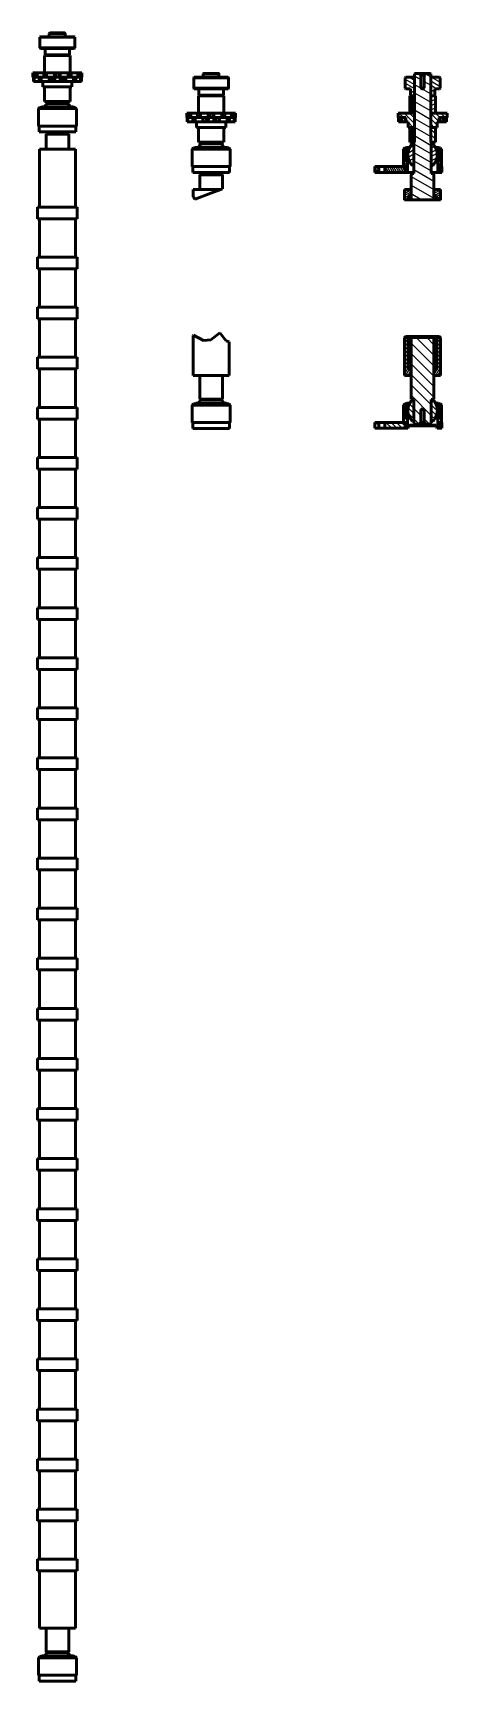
# Model space of a CAD drawing. Header units: millimetres. Extents: x 7516 to 8227, y 7849 to 10679.
import ezdxf

# ---------------------------------------------------------------- set-up
doc = ezdxf.new("R2010")
doc.units = ezdxf.units.MM
for name, color, linetype, lineweight in [('ハッチング', 20, 'Continuous', 25), ('外形線', 7, 'Continuous', 50), ('破断線', 3, 'Continuous', 50)]:
    doc.layers.add(name, color=color, linetype=linetype, lineweight=lineweight)
pattern_1 = [(315, (7785.0874, 10065.735), (4.490044, 4.490044), [])]
pattern_2 = [(330, (7785.0874, 10065.735), (3.17494, 5.49916), [])]
pattern_3 = [(300, (7785.0874, 10065.7348), (2.74958, 1.58747), [])]
pattern_4 = [(60, (7785.0874, 10065.735), (-5.49916, 3.17494), [])]
pattern_5 = [(30, (7785.0874, 10065.7348), (-1.58747, 2.74958), [])]
pattern_6 = [(30, (7785.0874, 10065.735), (-3.17494, 5.49916), [])]
pattern_7 = [(120, (7784.913, 9898.4245), (-5.50188, -3.17651), [])]
pattern_8 = [(240, (7784.9132, 9898.4245), (2.750941, -1.588257), [])]
pattern_9 = [(135, (7784.913, 9898.4245), (-4.49227, -4.49227), [])]
pattern_10 = [(240, (7784.913, 9898.4245), (5.50188, -3.17651), [])]

msp = doc.modelspace()

# ---------------------------------------------------------------- hatches: boundary and pattern name
at = {"layer": 'ハッチング'}
h = msp.add_hatch(dxfattribs=at)
h.set_pattern_fill('ANSI31', color=256, scale=50.799049, angle=-75, style=0)
h.set_pattern_definition(pattern_2)
h.paths.add_polyline_path([(8155.1, 10584.1), (8156.1, 10583.1), (8164.1, 10583.1), (8164.1, 10572.1), (8165.1, 10571.1), (8170.1, 10571.1), (8171.1, 10572.1), (8171.1, 10602.1), (8170.1, 10603.1), (8156.1, 10603.1), (8155.1, 10602.1)])
h = msp.add_hatch(dxfattribs=at)
h.set_pattern_fill('ANSI31', color=256, scale=101.598099, angle=-75, style=0)
h.set_pattern_definition([(330, (7785.087, 10065.735), (6.34988, 10.99832), [])])
h.paths.add_polyline_path([(8188.1, 10584.6), (8186.7, 10583.8), (8186.2, 10583.5), (8185.9, 10583.3), (8185.7, 10583.2), (8185.5, 10583.2), (8185.4, 10583.1), (8185.4, 10583.1), (8185.3, 10583.1), (8185.2, 10583), (8185.2, 10583), (8185.1, 10583), (8185.1, 10583), (8185, 10583), (8185, 10583), (8184.9, 10583), (8184.9, 10583.1), (8184.8, 10583.1), (8184.7, 10583.1), (8184.6, 10583.2), (8184.5, 10583.2), (8184.3, 10583.3), (8184, 10583.5), (8183.5, 10583.8), (8182.1, 10584.6), (8182.1, 10606.6), (8182, 10606.7), (8181.9, 10606.8), (8181.8, 10606.9), (8181.7, 10607), (8181.6, 10607.1), (8181.5, 10607.2), (8181.4, 10607.3), (8181.3, 10607.4), (8181.2, 10607.5), (8181.1, 10607.6), (8181, 10607.8), (8180.9, 10607.9), (8180.7, 10608), (8180.6, 10608.1), (8180.5, 10608.3), (8180.3, 10608.4), (8180.2, 10608.5), (8180.1, 10608.7), (8179.9, 10608.8), (8179.8, 10609), (8179.6, 10609.1), (8179.4, 10609.3), (8179.3, 10609.5), (8179.1, 10609.6), (8172.1, 10609.6), (8171.1, 10608.6), (8171.1, 10491.6), (8170.1, 10491.6), (8170.1, 10437.6), (8167.6, 10437.6), (8167.5, 10437.6), (8167.4, 10437.5), (8167.4, 10437.4), (8167.3, 10437.3), (8167.2, 10437.2), (8167.1, 10437.2), (8167, 10437.1), (8166.9, 10437), (8166.9, 10436.9), (8166.8, 10436.8), (8166.7, 10436.8), (8166.6, 10436.7), (8166.5, 10436.6), (8166.4, 10436.5), (8166.4, 10436.4), (8166.3, 10436.3), (8166.2, 10436.2), (8166.1, 10436.2), (8166, 10436.1), (8165.9, 10436), (8165.9, 10435.9), (8165.8, 10435.8), (8165.7, 10435.7), (8165.6, 10435.6), (8165.6, 10392.8), (8204.6, 10392.8), (8204.6, 10435.6), (8204.5, 10435.7), (8204.4, 10435.8), (8204.3, 10435.9), (8204.2, 10436), (8204.1, 10436.1), (8204.1, 10436.2), (8204, 10436.2), (8203.9, 10436.3), (8203.8, 10436.4), (8203.7, 10436.5), (8203.6, 10436.6), (8203.6, 10436.7), (8203.5, 10436.8), (8203.4, 10436.8), (8203.3, 10436.9), (8203.2, 10437), (8203.1, 10437.1), (8203.1, 10437.2), (8203, 10437.2), (8202.9, 10437.3), (8202.8, 10437.4), (8202.7, 10437.5), (8202.7, 10437.6), (8202.6, 10437.6), (8200.1, 10437.6), (8200.1, 10491.6), (8199.1, 10491.6), (8199.1, 10608.6), (8198.1, 10609.6), (8191.1, 10609.6), (8190.9, 10609.5), (8190.7, 10609.3), (8190.6, 10609.1), (8190.4, 10609), (8190.3, 10608.8), (8190.1, 10608.7), (8190, 10608.5), (8189.8, 10608.4), (8189.7, 10608.3), (8189.6, 10608.1), (8189.4, 10608), (8189.3, 10607.9), (8189.2, 10607.8), (8189.1, 10607.6), (8189, 10607.5), (8188.9, 10607.4), (8188.7, 10607.3), (8188.6, 10607.2), (8188.5, 10607.1), (8188.4, 10607), (8188.3, 10606.9), (8188.3, 10606.8), (8188.2, 10606.7), (8188.1, 10606.6)])
h = msp.add_hatch(dxfattribs=at)
h.set_pattern_fill('ANSI31', color=256, scale=50.799049, angle=-75, style=0)
h.set_pattern_definition(pattern_2)
h.paths.add_polyline_path([(8214.1, 10583.1), (8215.1, 10584.1), (8215.1, 10602.1), (8214.1, 10603.1), (8200.1, 10603.1), (8199.1, 10602.1), (8199.1, 10572.1), (8200.1, 10571.1), (8205.1, 10571.1), (8206.1, 10572.1), (8206.1, 10583.1)])
h = msp.add_hatch(dxfattribs=at)
h.set_pattern_fill('ANSI31', color=256, scale=50.799049, angle=-15, style=0)
h.set_pattern_definition(pattern_6)
h.paths.add_polyline_path([(8167.1, 10541.4), (8167.1, 10571.1), (8163.1, 10571.1), (8163.1, 10541.4)])
h = msp.add_hatch(dxfattribs=at)
h.set_pattern_fill('ANSI31', color=256, scale=50.799049, angle=-15, style=0)
h.set_pattern_definition(pattern_6)
h.paths.add_polyline_path([(8207.1, 10571.1), (8199.1, 10571.1), (8199.1, 10541.4), (8207.1, 10541.4)])
h = msp.add_hatch(dxfattribs=at)
h.set_pattern_fill('ANSI31', color=256, scale=50.799049, angle=-90, style=0)
h.set_pattern_definition(pattern_1)
h.paths.add_polyline_path([(8171.1, 10541.4), (8143.1, 10541.4), (8143.1, 10533.9), (8156.6, 10533.9), (8156.6, 10526.4), (8160.1, 10526.4), (8160.1, 10516.9), (8171.1, 10516.9)])
h = msp.add_hatch(dxfattribs=at)
h.set_pattern_fill('ANSI31', color=256, scale=50.799049, angle=-90, style=0)
h.set_pattern_definition(pattern_1)
h.paths.add_polyline_path([(8227.1, 10541.4), (8199.1, 10541.4), (8199.1, 10516.9), (8210.1, 10516.9), (8210.1, 10526.4), (8213.6, 10526.4), (8213.6, 10533.9), (8227.1, 10533.9)])
h = msp.add_hatch(dxfattribs=at)
h.set_pattern_fill('ANSI31', color=256, scale=50.799049, angle=-90, style=0)
h.set_pattern_definition(pattern_1)
h.paths.add_polyline_path([(8167.1, 10491.6), (8167.1, 10516.9), (8163.1, 10516.9), (8163.1, 10491.6)])
h = msp.add_hatch(dxfattribs=at)
h.set_pattern_fill('ANSI31', color=256, scale=50.799049, angle=-90, style=0)
h.set_pattern_definition(pattern_1)
h.paths.add_polyline_path([(8207.1, 10516.9), (8199.1, 10516.9), (8199.1, 10491.6), (8207.1, 10491.6)])
h = msp.add_hatch(dxfattribs=at)
h.set_pattern_fill('ANSI31', color=256, scale=50.799049, angle=15, style=0)
h.set_pattern_definition(pattern_4)
h.paths.add_polyline_path([(8155.1, 10441.6), (8157.1, 10439.6), (8159.1, 10439.6), (8159.1, 10457.6), (8157.6, 10457.6), (8157.6, 10481.6), (8154.6, 10481.6), (8152.6, 10479.6), (8152.6, 10449.6), (8155.1, 10449.6)])
h = msp.add_hatch(dxfattribs=at)
h.set_pattern_fill('ANSI31', color=256, scale=50.799049, angle=-75, style=0)
h.set_pattern_definition(pattern_2)
h.paths.add_polyline_path([(8157.6, 10458.2), (8158.6, 10457.6), (8163, 10457.6), (8162.5, 10458.6), (8162, 10459.6), (8161.6, 10460.5), (8161.2, 10461.5), (8160.8, 10462.6), (8160.5, 10463.6), (8160.3, 10464.7), (8160.1, 10465.8), (8159.9, 10466.9), (8159.8, 10468), (8159.7, 10469.1), (8159.7, 10470.1), (8159.7, 10471.2), (8159.8, 10472.3), (8159.9, 10473.4), (8160.1, 10474.5), (8160.3, 10475.6), (8160.5, 10476.7), (8160.8, 10477.7), (8161.2, 10478.8), (8161.6, 10479.7), (8162, 10480.7), (8162.5, 10481.7), (8163, 10482.6), (8158.6, 10482.6), (8157.6, 10482.1)])
h = msp.add_hatch(dxfattribs=at)
h.set_pattern_fill('ANSI31', color=256, scale=50.799049, angle=-15, style=0)
h.set_pattern_definition(pattern_6)
h.paths.add_polyline_path([(8170.1, 10488.6), (8167.7, 10488.6), (8166.5, 10487.5), (8165.4, 10486.2), (8164.3, 10484.8), (8163.4, 10483.3), (8162.5, 10481.8), (8161.8, 10480.2), (8161.2, 10478.7), (8160.6, 10477), (8160.2, 10475.3), (8159.9, 10473.6), (8159.7, 10471.8), (8159.7, 10470.1), (8159.7, 10468.5), (8159.9, 10466.7), (8160.2, 10465), (8160.6, 10463.3), (8161.2, 10461.6), (8161.8, 10460.1), (8162.5, 10458.5), (8163.4, 10457), (8164.3, 10455.5), (8165.4, 10454.1), (8166.5, 10452.8), (8167.7, 10451.6), (8170.1, 10451.6)])
h = msp.add_hatch(dxfattribs=at)
h.set_pattern_fill('ANSI31', color=256, scale=50.799049, angle=-15, style=0)
h.set_pattern_definition(pattern_6)
h.paths.add_polyline_path([(8202.5, 10488.6), (8200.1, 10488.6), (8200.1, 10451.6), (8202.5, 10451.6), (8203.7, 10452.8), (8204.8, 10454.1), (8205.8, 10455.5), (8206.8, 10457), (8207.7, 10458.5), (8208.4, 10460.1), (8209, 10461.6), (8209.5, 10463.3), (8210, 10465), (8210.3, 10466.7), (8210.4, 10468.5), (8210.5, 10470.1), (8210.4, 10471.8), (8210.3, 10473.6), (8210, 10475.3), (8209.5, 10477), (8209, 10478.7), (8208.4, 10480.2), (8207.7, 10481.8), (8206.8, 10483.3), (8205.8, 10484.8), (8204.8, 10486.2), (8203.7, 10487.5)])
h = msp.add_hatch(dxfattribs=at)
h.set_pattern_fill('ANSI31', color=256, scale=50.799049, angle=-75, style=0)
h.set_pattern_definition(pattern_2)
h.paths.add_polyline_path([(8211.6, 10457.6), (8212.6, 10458.2), (8212.6, 10482.1), (8211.6, 10482.6), (8207.2, 10482.6), (8207.7, 10481.7), (8208.2, 10480.7), (8208.6, 10479.7), (8209, 10478.8), (8209.3, 10477.7), (8209.6, 10476.7), (8209.9, 10475.6), (8210.1, 10474.5), (8210.3, 10473.4), (8210.4, 10472.3), (8210.5, 10471.2), (8210.5, 10470.1), (8210.5, 10469.1), (8210.4, 10468), (8210.3, 10466.9), (8210.1, 10465.8), (8209.9, 10464.7), (8209.6, 10463.6), (8209.3, 10462.6), (8209, 10461.5), (8208.6, 10460.5), (8208.2, 10459.6), (8207.7, 10458.6), (8207.2, 10457.6)])
h = msp.add_hatch(dxfattribs=at)
h.set_pattern_fill('ANSI31', color=256, scale=50.799049, angle=15, style=0)
h.set_pattern_definition(pattern_4)
h.paths.add_polyline_path([(8213.1, 10439.6), (8215.1, 10441.6), (8215.1, 10449.6), (8217.6, 10449.6), (8217.6, 10479.6), (8215.6, 10481.6), (8212.6, 10481.6), (8212.6, 10457.6), (8211.1, 10457.6), (8211.1, 10439.6)])
h = msp.add_hatch(dxfattribs=at)
h.set_pattern_fill('ANSI31', color=256, scale=25.399525, angle=-105, style=0)
h.set_pattern_definition(pattern_3)
h.paths.add_polyline_path([(8103.1, 10449.6), (8103.1, 10439.6), (8109.8, 10439.6), (8109.8, 10449.6)])
h = msp.add_hatch(dxfattribs=at)
h.set_pattern_fill('ANSI31', color=256, scale=25.399525, angle=-105, style=0)
h.set_pattern_definition(pattern_3)
h.paths.add_polyline_path([(8120.3, 10449.6), (8120.3, 10439.6), (8157.6, 10439.6), (8157.6, 10449.6)])
h = msp.add_hatch(dxfattribs=at)
h.set_pattern_fill('ANSI31', color=256, scale=25.399525, angle=-105, style=0)
h.set_pattern_definition(pattern_3)
h.paths.add_polyline_path([(8218.1, 10439.6), (8218.1, 10449.6), (8212.6, 10449.6), (8212.6, 10439.6)])
h = msp.add_hatch(dxfattribs=at)
h.set_pattern_fill('ANSI31', color=256, scale=25.399525, angle=-15, style=0, double=1)
h.set_pattern_definition(pattern_5)
h.paths.add_polyline_path([(8165.6, 10410.1), (8154.1, 10410.1), (8154.1, 10392.8), (8161.1, 10392.8), (8161.1, 10400.1), (8165.6, 10400.1)])
h = msp.add_hatch(dxfattribs=at)
h.set_pattern_fill('ANSI31', color=256, scale=25.399525, angle=-15, style=0, double=1)
h.set_pattern_definition(pattern_5)
h.paths.add_polyline_path([(8216.1, 10410.1), (8204.6, 10410.1), (8204.6, 10400.1), (8209.1, 10400.1), (8209.1, 10392.8), (8216.1, 10392.8)])
h = msp.add_hatch(dxfattribs=at)
h.set_pattern_fill('ANSI31', color=256, scale=25.412106, angle=195, style=0, double=1)
h.set_pattern_definition(pattern_8)
h.paths.add_polyline_path([(8165.6, 10091), (8165.6, 10101), (8161.1, 10101), (8161.1, 10156.1), (8154.1, 10156.1), (8154.1, 10091)])
h = msp.add_hatch(dxfattribs=at)
h.set_pattern_fill('ANSI31', color=256, scale=50.824212, angle=75, style=0)
h.set_pattern_definition(pattern_7)
h.paths.add_polyline_path([(8165.6, 10156.1), (8161.1, 10156.1), (8161.1, 10101), (8164.6, 10101), (8165.6, 10102)])
h = msp.add_hatch(dxfattribs=at)
h.set_pattern_fill('ANSI31', color=256, scale=101.648424, angle=90, style=0)
h.set_pattern_definition([(135, (7784.913, 9898.425), (-8.98454, -8.98454), [])])
h.paths.add_polyline_path([(8185.1, 10034.3), (8188.1, 10032.5), (8188.1, 10010.4), (8191.1, 10007.4), (8199.1, 10007.4), (8200.1, 10008.4), (8200.1, 10049.5), (8203.6, 10049.5), (8204.6, 10050.5), (8204.6, 10156.1), (8165.6, 10156.1), (8165.6, 10050.5), (8166.6, 10049.5), (8170.1, 10049.5), (8170.1, 10008.4), (8171.1, 10007.4), (8179.1, 10007.4), (8182.1, 10010.4), (8182.1, 10032.5)])
h = msp.add_hatch(dxfattribs=at)
h.set_pattern_fill('ANSI31', color=256, scale=50.824212, angle=75, style=0)
h.set_pattern_definition(pattern_7)
h.paths.add_polyline_path([(8209.1, 10156.1), (8204.6, 10156.1), (8204.6, 10102), (8205.6, 10101), (8209.1, 10101)])
h = msp.add_hatch(dxfattribs=at)
h.set_pattern_fill('ANSI31', color=256, scale=25.412106, angle=195, style=0, double=1)
h.set_pattern_definition(pattern_8)
h.paths.add_polyline_path([(8204.6, 10101), (8204.6, 10091), (8216.1, 10091), (8216.1, 10156.1), (8209.1, 10156.1), (8209.1, 10101)])
h = msp.add_hatch(dxfattribs=at)
h.set_pattern_fill('ANSI31', color=256, scale=50.824212, angle=90, style=0)
h.set_pattern_definition(pattern_9)
h.paths.add_polyline_path([(8170.1, 10049.5), (8167.7, 10049.5), (8163.9, 10044.9), (8161.2, 10039.7), (8159.9, 10033.9), (8159.9, 10028), (8161.2, 10022.2), (8163.9, 10017), (8167.7, 10012.4), (8170.1, 10012.4)])
h = msp.add_hatch(dxfattribs=at)
h.set_pattern_fill('ANSI31', color=256, scale=50.824212, angle=90, style=0)
h.set_pattern_definition(pattern_9)
h.paths.add_polyline_path([(8202.5, 10049.5), (8200.1, 10049.5), (8200.1, 10012.4), (8202.5, 10012.4), (8206.3, 10017), (8209, 10022.2), (8210.3, 10028), (8210.3, 10033.9), (8209, 10039.7), (8206.3, 10044.9)])
h = msp.add_hatch(dxfattribs=at)
h.set_pattern_fill('ANSI31', color=256, scale=50.824212, angle=75, style=0)
h.set_pattern_definition(pattern_7)
h.paths.add_polyline_path([(8152.6, 10010.4), (8155.1, 10010.4), (8155.1, 10002.4), (8157.1, 10000.4), (8159.1, 10000.4), (8159.1, 10018.5), (8157.6, 10018.5), (8157.6, 10042.5), (8154.6, 10042.5), (8152.6, 10040.5)])
h = msp.add_hatch(dxfattribs=at)
h.set_pattern_fill('ANSI31', color=256, scale=50.824212, angle=195, style=0)
h.set_pattern_definition(pattern_10)
h.paths.add_polyline_path([(8157.6, 10019), (8158.6, 10018.5), (8163, 10018.5), (8160.9, 10023.2), (8159.8, 10028.3), (8159.8, 10033.6), (8160.9, 10038.7), (8163, 10043.5), (8158.6, 10043.5), (8157.6, 10042.9)])
h = msp.add_hatch(dxfattribs=at)
h.set_pattern_fill('ANSI31', color=256, scale=50.824212, angle=195, style=0)
h.set_pattern_definition(pattern_10)
h.paths.add_polyline_path([(8211.6, 10018.5), (8212.6, 10019), (8212.6, 10042.9), (8211.6, 10043.5), (8207.2, 10043.5), (8209.3, 10038.7), (8210.4, 10033.6), (8210.4, 10028.3), (8209.3, 10023.2), (8207.2, 10018.5)])
h = msp.add_hatch(dxfattribs=at)
h.set_pattern_fill('ANSI31', color=256, scale=50.824212, angle=75, style=0)
h.set_pattern_definition(pattern_7)
h.paths.add_polyline_path([(8215.1, 10010.4), (8217.6, 10010.4), (8217.6, 10040.5), (8215.6, 10042.5), (8212.6, 10042.5), (8212.6, 10018.5), (8211.1, 10018.5), (8211.1, 10000.4), (8213.1, 10000.4), (8215.1, 10002.4)])
h = msp.add_hatch(dxfattribs=at)
h.set_pattern_fill('ANSI31', color=256, scale=50.824212, angle=90, style=0)
h.set_pattern_definition(pattern_9)
h.paths.add_polyline_path([(8103.1, 10000.4), (8109.8, 10000.4), (8109.8, 10010.4), (8103.1, 10010.4)])
h = msp.add_hatch(dxfattribs=at)
h.set_pattern_fill('ANSI31', color=256, scale=50.824212, angle=90, style=0)
h.set_pattern_definition(pattern_9)
h.paths.add_polyline_path([(8120.3, 10000.4), (8157.6, 10000.4), (8157.6, 10010.4), (8120.3, 10010.4)])
h = msp.add_hatch(dxfattribs=at)
h.set_pattern_fill('ANSI31', color=256, scale=50.824212, angle=90, style=0)
h.set_pattern_definition(pattern_9)
h.paths.add_polyline_path([(8218.1, 10010.4), (8212.6, 10010.4), (8212.6, 10000.4), (8218.1, 10000.4)])

# ---------------------------------------------------------------- linework, layer by layer
at = {"layer": '外形線'}
for p, q in [((7529.1, 10672.6), (7528.1, 10671.6)), ((7588.1, 10671.6), (7528.1, 10671.6)), ((7528.1, 10653.6), (7528.1, 10671.6)), ((7529.1, 10672.6), (7587.1, 10672.6)), ((7545.1, 10679.1), (7544.1, 10678.1)), ((7571.5, 10678.1), (7544.1, 10678.1)), ((7544.1, 10678.1), (7544.1, 10672.6)), ((7545.1, 10679.1), (7570.5, 10679.1)), ((7571.5, 10672.6), (7571.5, 10678.1)), ((7587.1, 10672.6), (7588.1, 10671.6)), ((7588.1, 10653.6), (7588.1, 10671.6)), ((7528.1, 10653.6), (7588.1, 10653.6)), ((7529.1, 10652.6), (7528.1, 10653.6)), ((7587.1, 10652.6), (7529.1, 10652.6)), ((7537.1, 10641.6), (7537.1, 10652.6)), ((7537.1, 10641.6), (7579.1, 10641.6)), ((7538.1, 10640.6), (7537.1, 10641.6)), ((7578.1, 10640.6), (7579.1, 10641.6)), ((7579.1, 10641.6), (7579.1, 10652.6)), ((7587.1, 10652.6), (7588.1, 10653.6)), ((7580.1, 10640.6), (7536.1, 10640.6)), ((7536.1, 10640.6), (7536.1, 10610.8)), ((7580.1, 10640.6), (7580.1, 10610.8)), ((7516.1, 10603.3), (7516.1, 10610.8)), ((7516.1, 10610.8), (7516.2, 10610.8)), ((7516.1, 10603.3), (7516.2, 10603.3)), ((7516.2, 10603.3), (7516.2, 10610.8)), ((7516.2, 10610.8), (7520.1, 10610.8)), ((7516.9, 10603.3), (7516.2, 10603.3)), ((7516.9, 10603.3), (7516.9, 10595.8)), ((7516.9, 10603.3), (7518.4, 10603.3)), ((7516.9, 10595.8), (7518.4, 10595.8)), ((7518.4, 10595.8), (7518.4, 10603.3)), ((7518.4, 10603.3), (7520.5, 10603.3)), ((7522.5, 10595.8), (7518.4, 10595.8)), ((7520.5, 10610.8), (7520.1, 10610.8)), ((7520.5, 10610.8), (7520.5, 10603.3)), ((7520.5, 10610.8), (7523.2, 10610.8)), ((7520.5, 10603.3), (7523.2, 10603.3)), ((7522.5, 10595.8), (7524.6, 10595.8)), ((7523.2, 10610.8), (7527.4, 10610.8)), ((7523.2, 10603.3), (7523.2, 10610.8)), ((7526.5, 10603.3), (7523.2, 10603.3)), ((7526.5, 10595.8), (7524.6, 10595.8)), ((7526.5, 10603.3), (7526.5, 10595.8)), ((7526.5, 10603.3), (7530.4, 10603.3)), ((7526.5, 10595.8), (7530.4, 10595.8)), ((7529.3, 10610.8), (7527.4, 10610.8)), ((7529.3, 10610.8), (7533.6, 10610.8)), ((7530.4, 10595.8), (7530.4, 10603.3)), ((7530.4, 10603.3), (7534.4, 10603.3)), ((7534.4, 10595.8), (7530.4, 10595.8)), ((7533.1, 10586.3), (7533.1, 10595.8)), ((7533.1, 10586.3), (7583.1, 10586.3)), ((7533.6, 10610.8), (7534.8, 10610.8)), ((7534.8, 10603.3), (7534.4, 10603.3)), ((7534.4, 10595.8), (7536, 10595.8)), ((7534.8, 10610.8), (7539.5, 10610.8)), ((7534.8, 10610.8), (7534.8, 10603.3)), ((7534.8, 10603.3), (7539.5, 10603.3)), ((7539, 10595.8), (7536, 10595.8)), ((7536.1, 10586.3), (7536.1, 10561.1)), ((7541.1, 10595.8), (7539, 10595.8)), ((7539.5, 10610.8), (7543, 10610.8)), ((7539.5, 10603.3), (7539.5, 10610.8)), ((7543, 10603.3), (7539.5, 10603.3)), ((7543.8, 10595.8), (7541.1, 10595.8)), ((7544.2, 10610.8), (7543, 10610.8)), ((7543, 10603.3), (7543.8, 10603.3)), ((7543.8, 10603.3), (7543.8, 10595.8)), ((7543.9, 10603.3), (7543.8, 10603.3)), ((7543.8, 10595.8), (7543.9, 10595.8)), ((7543.9, 10603.3), (7544.6, 10603.3)), ((7544.6, 10595.8), (7543.9, 10595.8)), ((7544.2, 10610.8), (7545.8, 10610.8)), ((7544.6, 10603.3), (7544.6, 10595.8)), ((7544.6, 10603.3), (7549.9, 10603.3)), ((7544.6, 10595.8), (7549.9, 10595.8)), ((7545.8, 10610.8), (7547.6, 10610.8)), ((7547.6, 10610.8), (7553.3, 10610.8)), ((7549.9, 10595.8), (7549.9, 10603.3)), ((7549.9, 10603.3), (7552.7, 10603.3)), ((7552.7, 10595.8), (7549.9, 10595.8)), ((7553.3, 10603.3), (7552.7, 10603.3)), ((7552.7, 10595.8), (7553.4, 10595.8)), ((7553.6, 10610.8), (7553.3, 10610.8)), ((7553.3, 10603.3), (7553.3, 10610.8)), ((7553.3, 10603.3), (7553.6, 10603.3)), ((7553.4, 10603.3), (7553.4, 10595.8)), ((7554.9, 10595.8), (7553.4, 10595.8)), ((7553.6, 10610.8), (7555.4, 10610.8)), ((7555.4, 10603.3), (7553.6, 10603.3)), ((7561.4, 10595.8), (7554.9, 10595.8)), ((7555.4, 10610.8), (7560.9, 10610.8)), ((7555.4, 10610.8), (7555.4, 10603.3)), ((7555.4, 10603.3), (7560.9, 10603.3)), ((7560.9, 10610.8), (7562.7, 10610.8)), ((7560.9, 10603.3), (7560.9, 10610.8)), ((7562.7, 10603.3), (7560.9, 10603.3)), ((7562.9, 10595.8), (7561.4, 10595.8)), ((7563, 10610.8), (7562.7, 10610.8)), ((7562.7, 10603.3), (7563, 10603.3)), ((7562.9, 10603.3), (7562.9, 10595.8)), ((7562.9, 10595.8), (7563.6, 10595.8)), ((7563, 10610.8), (7568.6, 10610.8)), ((7563, 10603.3), (7563, 10610.8)), ((7563.6, 10603.3), (7563, 10603.3)), ((7563.6, 10603.3), (7566.3, 10603.3)), ((7566.3, 10595.8), (7563.6, 10595.8)), ((7566.3, 10603.3), (7566.3, 10595.8)), ((7566.3, 10603.3), (7571.6, 10603.3)), ((7566.3, 10595.8), (7571.6, 10595.8)), ((7568.6, 10610.8), (7570.5, 10610.8)), ((7570.5, 10610.8), (7572, 10610.8)), ((7571.6, 10595.8), (7571.6, 10603.3)), ((7571.6, 10603.3), (7572.4, 10603.3)), ((7572.4, 10595.8), (7571.6, 10595.8)), ((7573.2, 10610.8), (7572, 10610.8)), ((7572.4, 10603.3), (7572.4, 10595.8)), ((7572.4, 10603.3), (7572.4, 10603.3)), ((7572.4, 10603.3), (7573.2, 10603.3)), ((7572.4, 10595.8), (7572.4, 10595.8)), ((7575.2, 10595.8), (7572.4, 10595.8)), ((7573.2, 10610.8), (7576.7, 10610.8)), ((7576.7, 10603.3), (7573.2, 10603.3)), ((7577.2, 10595.8), (7575.2, 10595.8)), ((7576.7, 10610.8), (7581.5, 10610.8)), ((7576.7, 10610.8), (7576.7, 10603.3)), ((7576.7, 10603.3), (7581.5, 10603.3)), ((7580.2, 10595.8), (7577.2, 10595.8)), ((7580.1, 10586.3), (7580.1, 10561.1)), ((7580.2, 10595.8), (7581.8, 10595.8)), ((7581.5, 10610.8), (7582.7, 10610.8)), ((7581.5, 10603.3), (7581.5, 10610.8)), ((7581.8, 10603.3), (7581.5, 10603.3)), ((7581.8, 10603.3), (7585.8, 10603.3)), ((7585.8, 10595.8), (7581.8, 10595.8)), ((7582.7, 10610.8), (7586.9, 10610.8)), ((7583.1, 10586.3), (7583.1, 10595.8)), ((7585.8, 10603.3), (7585.8, 10595.8)), ((7585.8, 10603.3), (7589.7, 10603.3)), ((7585.8, 10595.8), (7589.7, 10595.8)), ((7588.8, 10610.8), (7586.9, 10610.8)), ((7588.8, 10610.8), (7593, 10610.8)), ((7589.7, 10595.8), (7589.7, 10603.3)), ((7593, 10603.3), (7589.7, 10603.3)), ((7591.7, 10595.8), (7589.7, 10595.8)), ((7591.7, 10595.8), (7593.7, 10595.8)), ((7593, 10610.8), (7595.8, 10610.8)), ((7593, 10610.8), (7593, 10603.3)), ((7593, 10603.3), (7595.8, 10603.3)), ((7597.9, 10595.8), (7593.7, 10595.8)), ((7596.2, 10610.8), (7595.8, 10610.8)), ((7595.8, 10603.3), (7595.8, 10610.8)), ((7595.8, 10603.3), (7597.9, 10603.3)), ((7596.2, 10610.8), (7600, 10610.8)), ((7597.9, 10603.3), (7597.9, 10595.8)), ((7597.9, 10603.3), (7599.3, 10603.3)), ((7597.9, 10595.8), (7599.3, 10595.8)), ((7599.3, 10595.8), (7599.3, 10603.3)), ((7600, 10603.3), (7599.3, 10603.3)), ((7600, 10610.8), (7600.1, 10610.8)), ((7600, 10610.8), (7600, 10603.3)), ((7600, 10603.3), (7600.1, 10603.3)), ((7600.1, 10603.3), (7600.1, 10610.8)), ((7793.1, 10603.1), (7792.1, 10602.1)), ((7852.1, 10602.1), (7792.1, 10602.1)), ((7792.1, 10584.1), (7792.1, 10602.1)), ((7793.1, 10603.1), (7851.1, 10603.1)), ((7809.1, 10609.6), (7808.1, 10608.6)), ((7835.5, 10608.6), (7808.1, 10608.6)), ((7808.1, 10608.6), (7808.1, 10603.1)), ((7809.1, 10609.6), (7834.4, 10609.6)), ((7809.1, 10609.6), (7834.4, 10609.6)), ((7835.5, 10603.1), (7835.5, 10608.6)), ((7851.1, 10603.1), (7852.1, 10602.1)), ((7852.1, 10584.1), (7852.1, 10602.1)), ((8156.1, 10603.1), (8155.1, 10602.1)), ((8155.1, 10602.1), (8155.1, 10584.1)), ((8170.1, 10603.1), (8156.1, 10603.1)), ((8171.1, 10603.1), (8170.1, 10603.1)), ((8171.1, 10602.1), (8170.1, 10603.1)), ((8172.1, 10609.6), (8171.1, 10608.6)), ((8171.1, 10608.6), (8171.1, 10491.6)), ((8171.1, 10572.1), (8171.1, 10602.1)), ((8179.1, 10609.6), (8172.1, 10609.6)), ((8179.1, 10609.6), (8191.1, 10609.6)), ((8188.1, 10606.6), (8182.1, 10606.6)), ((8182.1, 10584.6), (8182.1, 10606.6)), ((8188.1, 10584.6), (8182.1, 10584.6)), ((8188.1, 10606.6), (8188.1, 10584.6)), ((8198.1, 10609.6), (8191.1, 10609.6)), ((8199.1, 10608.6), (8198.1, 10609.6)), ((8199.1, 10491.6), (8199.1, 10608.6)), ((8200.1, 10603.1), (8199.1, 10603.1)), ((8200.1, 10603.1), (8199.1, 10602.1)), ((8199.1, 10602.1), (8199.1, 10572.1)), ((8214.1, 10603.1), (8200.1, 10603.1)), ((8215.1, 10602.1), (8214.1, 10603.1)), ((8215.1, 10584.1), (8215.1, 10602.1)), ((7580.1, 10561.1), (7536.1, 10561.1)), ((7540.7, 10558.1), (7575.5, 10558.1)), ((7543.1, 10558.1), (7543.1, 10561.1)), ((7573.1, 10558.1), (7573.1, 10561.1)), ((7792.1, 10584.1), (7852.1, 10584.1)), ((7793.1, 10583.1), (7792.1, 10584.1)), ((7851.1, 10583.1), (7793.1, 10583.1)), ((7844.1, 10571.1), (7800.1, 10571.1)), ((7800.1, 10571.1), (7800.1, 10541.4)), ((7801.1, 10572.1), (7801.1, 10583.1)), ((7801.1, 10572.1), (7843.1, 10572.1)), ((7802.1, 10571.1), (7801.1, 10572.1)), ((7842.1, 10571.1), (7843.1, 10572.1)), ((7843.1, 10572.1), (7843.1, 10583.1)), ((7844.1, 10571.1), (7844.1, 10541.4)), ((7851.1, 10583.1), (7852.1, 10584.1)), ((8155.1, 10584.1), (8156.1, 10583.1)), ((8156.1, 10583.1), (8164.1, 10583.1)), ((8163.1, 10571.1), (8163.1, 10541.4)), ((8167.1, 10571.1), (8163.1, 10571.1)), ((8164.1, 10583.1), (8164.1, 10572.1)), ((8164.1, 10572.1), (8165.1, 10571.1)), ((8165.1, 10571.1), (8170.1, 10571.1)), ((8167.1, 10541.4), (8167.1, 10571.1)), ((8170.1, 10571.1), (8171.1, 10572.1)), ((8170.1, 10571.1), (8171.1, 10571.1)), ((8199.1, 10572.1), (8200.1, 10571.1)), ((8199.1, 10571.1), (8199.1, 10541.4)), ((8207.1, 10571.1), (8199.1, 10571.1)), ((8200.1, 10571.1), (8205.1, 10571.1)), ((8205.1, 10571.1), (8206.1, 10572.1)), ((8206.1, 10583.1), (8214.1, 10583.1)), ((8206.1, 10572.1), (8206.1, 10583.1)), ((8207.1, 10541.4), (8207.1, 10571.1)), ((8214.1, 10583.1), (8215.1, 10584.1)), ((7527.6, 10551.1), (7525.6, 10549.1)), ((7554.2, 10549.1), (7525.6, 10549.1)), ((7525.6, 10519.1), (7525.6, 10549.1)), ((7527.6, 10551.1), (7554.5, 10551.1)), ((7531.6, 10552.1), (7530.6, 10551.5)), ((7585.6, 10551.5), (7530.6, 10551.5)), ((7530.6, 10551.5), (7530.6, 10551.1)), ((7531.6, 10552.1), (7584.6, 10552.1)), ((7590.6, 10549.1), (7554.2, 10549.1)), ((7554.5, 10551.1), (7588.6, 10551.1)), ((7584.6, 10552.1), (7585.6, 10551.5)), ((7585.6, 10551.5), (7585.6, 10551.1)), ((7588.6, 10551.1), (7590.6, 10549.1)), ((7590.6, 10519.1), (7590.6, 10549.1)), ((7780.1, 10533.9), (7780.1, 10541.4)), ((7780.1, 10541.4), (7780.2, 10541.4)), ((7780.1, 10533.9), (7780.2, 10533.9)), ((7780.2, 10533.9), (7780.2, 10541.4)), ((7780.2, 10541.4), (7784, 10541.4)), ((7780.9, 10533.9), (7780.2, 10533.9)), ((7780.9, 10533.9), (7780.9, 10526.4)), ((7780.9, 10533.9), (7782.3, 10533.9)), ((7782.3, 10526.4), (7782.3, 10533.9)), ((7782.3, 10533.9), (7784.4, 10533.9)), ((7784.4, 10541.4), (7784, 10541.4)), ((7784.4, 10541.4), (7784.4, 10533.9)), ((7784.4, 10541.4), (7787.2, 10541.4)), ((7784.4, 10533.9), (7787.2, 10533.9)), ((7787.2, 10541.4), (7791.4, 10541.4)), ((7787.2, 10533.9), (7787.2, 10541.4)), ((7790.5, 10533.9), (7787.2, 10533.9)), ((7790.5, 10533.9), (7790.5, 10526.4)), ((7790.5, 10533.9), (7794.4, 10533.9)), ((7793.3, 10541.4), (7791.4, 10541.4)), ((7793.3, 10541.4), (7797.5, 10541.4)), ((7794.4, 10526.4), (7794.4, 10533.9)), ((7794.4, 10533.9), (7798.4, 10533.9)), ((7797.5, 10541.4), (7798.7, 10541.4)), ((7798.7, 10533.9), (7798.4, 10533.9)), ((7798.7, 10541.4), (7803.5, 10541.4)), ((7798.7, 10541.4), (7798.7, 10533.9)), ((7798.7, 10533.9), (7803.5, 10533.9)), ((7803.5, 10541.4), (7807, 10541.4)), ((7803.5, 10533.9), (7803.5, 10541.4)), ((7807, 10533.9), (7803.5, 10533.9)), ((7808.2, 10541.4), (7807, 10541.4)), ((7807, 10533.9), (7807.8, 10533.9)), ((7807.8, 10533.9), (7807.8, 10526.4)), ((7807.8, 10533.9), (7808.6, 10533.9)), ((7807.8, 10533.9), (7807.8, 10533.9)), ((7808.2, 10541.4), (7809.7, 10541.4)), ((7808.6, 10533.9), (7808.6, 10526.4)), ((7808.6, 10533.9), (7813.9, 10533.9)), ((7809.7, 10541.4), (7811.6, 10541.4)), ((7811.6, 10541.4), (7817.2, 10541.4)), ((7813.9, 10526.4), (7813.9, 10533.9)), ((7813.9, 10533.9), (7816.6, 10533.9)), ((7817.2, 10533.9), (7816.6, 10533.9)), ((7817.5, 10541.4), (7817.2, 10541.4)), ((7817.2, 10533.9), (7817.2, 10541.4)), ((7817.2, 10533.9), (7817.5, 10533.9)), ((7817.3, 10533.9), (7817.3, 10526.4)), ((7817.5, 10541.4), (7819.3, 10541.4)), ((7819.3, 10533.9), (7817.5, 10533.9)), ((7819.3, 10541.4), (7824.8, 10541.4)), ((7819.3, 10541.4), (7819.3, 10533.9)), ((7819.3, 10533.9), (7824.8, 10533.9)), ((7824.8, 10541.4), (7826.6, 10541.4)), ((7824.8, 10533.9), (7824.8, 10541.4)), ((7826.6, 10533.9), (7824.8, 10533.9)), ((7826.9, 10541.4), (7826.6, 10541.4)), ((7826.6, 10533.9), (7826.9, 10533.9)), ((7826.8, 10533.9), (7826.8, 10526.4)), ((7826.9, 10541.4), (7832.6, 10541.4)), ((7826.9, 10533.9), (7826.9, 10541.4)), ((7827.5, 10533.9), (7826.9, 10533.9)), ((7827.5, 10533.9), (7830.3, 10533.9)), ((7830.3, 10533.9), (7830.3, 10526.4)), ((7830.3, 10533.9), (7835.6, 10533.9)), ((7832.6, 10541.4), (7834.4, 10541.4)), ((7834.4, 10541.4), (7836, 10541.4)), ((7835.6, 10526.4), (7835.6, 10533.9)), ((7835.6, 10533.9), (7836.3, 10533.9)), ((7837.2, 10541.4), (7836, 10541.4)), ((7836.4, 10533.9), (7836.3, 10533.9)), ((7836.4, 10533.9), (7836.4, 10526.4)), ((7836.4, 10533.9), (7837.2, 10533.9)), ((7837.2, 10541.4), (7840.6, 10541.4)), ((7840.6, 10533.9), (7837.2, 10533.9)), ((7840.6, 10541.4), (7845.4, 10541.4)), ((7840.6, 10541.4), (7840.6, 10533.9)), ((7840.6, 10533.9), (7845.4, 10533.9)), ((7845.4, 10541.4), (7846.6, 10541.4)), ((7845.4, 10533.9), (7845.4, 10541.4)), ((7845.8, 10533.9), (7845.4, 10533.9)), ((7845.8, 10533.9), (7849.8, 10533.9)), ((7846.6, 10541.4), (7850.9, 10541.4)), ((7849.8, 10533.9), (7849.8, 10526.4)), ((7849.8, 10533.9), (7853.6, 10533.9)), ((7852.7, 10541.4), (7850.9, 10541.4)), ((7852.7, 10541.4), (7857, 10541.4)), ((7853.6, 10526.4), (7853.6, 10533.9)), ((7857, 10533.9), (7853.6, 10533.9)), ((7857, 10541.4), (7859.7, 10541.4)), ((7857, 10541.4), (7857, 10533.9)), ((7857, 10533.9), (7859.7, 10533.9)), ((7860.1, 10541.4), (7859.7, 10541.4)), ((7859.7, 10533.9), (7859.7, 10541.4)), ((7859.7, 10533.9), (7861.8, 10533.9)), ((7860.1, 10541.4), (7864, 10541.4)), ((7861.8, 10533.9), (7861.8, 10526.4)), ((7861.8, 10533.9), (7863.3, 10533.9)), ((7863.3, 10526.4), (7863.3, 10533.9)), ((7864, 10533.9), (7863.3, 10533.9)), ((7864, 10541.4), (7864.1, 10541.4)), ((7864, 10541.4), (7864, 10533.9)), ((7864, 10533.9), (7864.1, 10533.9)), ((7864.1, 10533.9), (7864.1, 10541.4)), ((8143.1, 10541.4), (8143.1, 10533.9)), ((8171.1, 10541.4), (8143.1, 10541.4)), ((8143.1, 10533.9), (8156.6, 10533.9)), ((8143.9, 10526.4), (8143.9, 10533.9)), ((8147.2, 10533.9), (8147.2, 10526.4)), ((8149.1, 10533.9), (8149.1, 10526.4)), ((8155.1, 10533.9), (8155.1, 10526.4)), ((8156.6, 10533.9), (8156.6, 10526.4)), ((8163.1, 10541.4), (8167.1, 10541.4)), ((8171.1, 10516.9), (8171.1, 10541.4)), ((8199.1, 10541.4), (8207.1, 10541.4)), ((8199.1, 10541.4), (8199.1, 10516.9)), ((8227.1, 10541.4), (8199.1, 10541.4)), ((8213.6, 10533.9), (8227.1, 10533.9)), ((8213.6, 10526.4), (8213.6, 10533.9)), ((8215.1, 10533.9), (8215.1, 10526.4)), ((8221.1, 10533.9), (8221.1, 10526.4)), ((8223, 10533.9), (8223, 10526.4)), ((8226.3, 10533.9), (8226.3, 10526.4)), ((8227.1, 10533.9), (8227.1, 10541.4)), ((7526.6, 10519.1), (7525.6, 10519.1)), ((7526.6, 10509.1), (7526.6, 10519.1)), ((7589.6, 10519.1), (7526.6, 10519.1)), ((7526.6, 10509.1), (7589.6, 10509.1)), ((7540.6, 10507.1), (7538.6, 10505.1)), ((7558.1, 10505.1), (7538.6, 10505.1)), ((7538.6, 10479.6), (7538.6, 10505.1)), ((7540.6, 10507.1), (7558.1, 10507.1)), ((7543.1, 10507.1), (7543.1, 10509.1)), ((7558.1, 10507.1), (7575.6, 10507.1)), ((7577.6, 10505.1), (7558.1, 10505.1)), ((7573.1, 10507.1), (7573.1, 10509.1)), ((7575.6, 10507.1), (7577.6, 10505.1)), ((7577.6, 10479.6), (7577.6, 10505.1)), ((7590.6, 10519.1), (7589.6, 10519.1)), ((7589.6, 10509.1), (7589.6, 10519.1)), ((7780.9, 10526.4), (7782.3, 10526.4)), ((7786.5, 10526.4), (7782.3, 10526.4)), ((7786.5, 10526.4), (7788.5, 10526.4)), ((7790.5, 10526.4), (7788.5, 10526.4)), ((7790.5, 10526.4), (7794.4, 10526.4)), ((7798.4, 10526.4), (7794.4, 10526.4)), ((7797.1, 10516.9), (7797.1, 10526.4)), ((7797.1, 10516.9), (7847.1, 10516.9)), ((7798.4, 10526.4), (7800, 10526.4)), ((7803, 10526.4), (7800, 10526.4)), ((7800.1, 10516.9), (7800.1, 10491.6)), ((7805, 10526.4), (7803, 10526.4)), ((7807.8, 10526.4), (7805, 10526.4)), ((7807.8, 10526.4), (7807.8, 10526.4)), ((7808.6, 10526.4), (7807.8, 10526.4)), ((7808.6, 10526.4), (7813.9, 10526.4)), ((7816.6, 10526.4), (7813.9, 10526.4)), ((7816.6, 10526.4), (7817.3, 10526.4)), ((7818.8, 10526.4), (7817.3, 10526.4)), ((7825.3, 10526.4), (7818.8, 10526.4)), ((7826.8, 10526.4), (7825.3, 10526.4)), ((7826.8, 10526.4), (7827.5, 10526.4)), ((7830.3, 10526.4), (7827.5, 10526.4)), ((7830.3, 10526.4), (7835.6, 10526.4)), ((7836.3, 10526.4), (7835.6, 10526.4)), ((7836.3, 10526.4), (7836.4, 10526.4)), ((7839.1, 10526.4), (7836.4, 10526.4)), ((7841.2, 10526.4), (7839.1, 10526.4)), ((7844.2, 10526.4), (7841.2, 10526.4)), ((7844.1, 10516.9), (7844.1, 10491.6)), ((7844.2, 10526.4), (7845.8, 10526.4)), ((7849.8, 10526.4), (7845.8, 10526.4)), ((7847.1, 10516.9), (7847.1, 10526.4)), ((7849.8, 10526.4), (7853.6, 10526.4)), ((7855.6, 10526.4), (7853.6, 10526.4)), ((7855.6, 10526.4), (7857.6, 10526.4)), ((7861.8, 10526.4), (7857.6, 10526.4)), ((7861.8, 10526.4), (7863.3, 10526.4)), ((8147.2, 10526.4), (8143.9, 10526.4)), ((8147.2, 10526.4), (8149.1, 10526.4)), ((8155.1, 10526.4), (8149.1, 10526.4)), ((8156.6, 10526.4), (8155.1, 10526.4)), ((8156.6, 10526.4), (8160.1, 10526.4)), ((8160.1, 10526.4), (8160.1, 10516.9)), ((8160.1, 10516.9), (8171.1, 10516.9)), ((8163.1, 10516.9), (8163.1, 10491.6)), ((8167.1, 10516.9), (8163.1, 10516.9)), ((8167.1, 10491.6), (8167.1, 10516.9)), ((8199.1, 10516.9), (8199.1, 10491.6)), ((8207.1, 10516.9), (8199.1, 10516.9)), ((8199.1, 10516.9), (8210.1, 10516.9)), ((8207.1, 10491.6), (8207.1, 10516.9)), ((8210.1, 10526.4), (8213.6, 10526.4)), ((8210.1, 10516.9), (8210.1, 10526.4)), ((8215.1, 10526.4), (8213.6, 10526.4)), ((8221.1, 10526.4), (8215.1, 10526.4)), ((8221.1, 10526.4), (8223, 10526.4)), ((8226.3, 10526.4), (8223, 10526.4)), ((7527.1, 10479.6), (7589.1, 10479.6)), ((7527.1, 10381.1), (7527.1, 10479.6)), ((7589.1, 10381.1), (7589.1, 10479.6)), ((7791.6, 10481.6), (7789.6, 10479.6)), ((7818.2, 10479.6), (7789.6, 10479.6)), ((7789.6, 10449.6), (7789.6, 10479.6)), ((7791.6, 10481.6), (7818.4, 10481.6)), ((7795.6, 10482.6), (7794.6, 10482.1)), ((7849.6, 10482.1), (7794.6, 10482.1)), ((7794.6, 10482.1), (7794.6, 10481.6)), ((7795.6, 10482.6), (7848.6, 10482.6)), ((7844.1, 10491.6), (7800.1, 10491.6)), ((7804.7, 10488.6), (7839.5, 10488.6)), ((7807.1, 10488.6), (7807.1, 10491.6)), ((7854.6, 10479.6), (7818.2, 10479.6)), ((7818.4, 10481.6), (7852.6, 10481.6)), ((7837.1, 10488.6), (7837.1, 10491.6)), ((7848.6, 10482.6), (7849.6, 10482.1)), ((7849.6, 10482.1), (7849.6, 10481.6)), ((7852.6, 10481.6), (7854.6, 10479.6)), ((7854.6, 10449.6), (7854.6, 10479.6)), ((8154.6, 10481.6), (8152.6, 10479.6)), ((8152.6, 10479.6), (8152.6, 10449.6)), ((8157.6, 10481.6), (8154.6, 10481.6)), ((8158.6, 10482.6), (8157.6, 10482.1)), ((8157.6, 10482.1), (8157.6, 10458.2)), ((8157.6, 10457.6), (8157.6, 10481.6)), ((8163, 10482.6), (8158.6, 10482.6)), ((8163.1, 10491.6), (8167.1, 10491.6)), ((8170.1, 10491.6), (8167.1, 10491.6)), ((8170.1, 10488.6), (8167.7, 10488.6)), ((8170.1, 10491.6), (8170.1, 10437.6)), ((8171.1, 10491.6), (8170.1, 10491.6)), ((8170.1, 10451.6), (8170.1, 10488.6)), ((8199.1, 10491.6), (8207.1, 10491.6)), ((8200.1, 10491.6), (8199.1, 10491.6)), ((8200.1, 10437.6), (8200.1, 10491.6)), ((8200.1, 10488.6), (8200.1, 10451.6)), ((8202.5, 10488.6), (8200.1, 10488.6)), ((8211.6, 10482.6), (8207.2, 10482.6)), ((8212.6, 10482.1), (8211.6, 10482.6)), ((8212.6, 10458.2), (8212.6, 10482.1)), ((8212.6, 10481.6), (8212.6, 10457.6)), ((8215.6, 10481.6), (8212.6, 10481.6)), ((8217.6, 10479.6), (8215.6, 10481.6)), ((8217.6, 10449.6), (8217.6, 10479.6)), ((7790.6, 10449.6), (7789.6, 10449.6)), ((7790.6, 10439.6), (7790.6, 10449.6)), ((7853.6, 10449.6), (7790.6, 10449.6)), ((7854.6, 10449.6), (7853.6, 10449.6)), ((7853.6, 10439.6), (7853.6, 10449.6)), ((8109.8, 10449.6), (8103.1, 10449.6)), ((8103.1, 10449.6), (8103.1, 10439.6)), ((8109.8, 10449.6), (8120.3, 10449.6)), ((8109.8, 10439.6), (8109.8, 10449.6)), ((8157.6, 10449.6), (8120.3, 10449.6)), ((8120.3, 10449.6), (8120.3, 10439.6)), ((8152.6, 10449.6), (8155.1, 10449.6)), ((8155.1, 10449.6), (8155.1, 10441.6)), ((8157.6, 10458.2), (8158.6, 10457.6)), ((8159.1, 10457.6), (8157.6, 10457.6)), ((8157.6, 10439.6), (8157.6, 10449.6)), ((8158.6, 10457.6), (8163, 10457.6)), ((8159.1, 10439.6), (8159.1, 10457.6)), ((8167.7, 10451.6), (8170.1, 10451.6)), ((8200.1, 10451.6), (8202.5, 10451.6)), ((8207.2, 10457.6), (8211.6, 10457.6)), ((8211.1, 10457.6), (8211.1, 10439.6)), ((8212.6, 10457.6), (8211.1, 10457.6)), ((8211.6, 10457.6), (8212.6, 10458.2)), ((8212.6, 10449.6), (8212.6, 10439.6)), ((8218.1, 10449.6), (8212.6, 10449.6)), ((8215.1, 10449.6), (8217.6, 10449.6)), ((8215.1, 10441.6), (8215.1, 10449.6)), ((8218.1, 10439.6), (8218.1, 10449.6)), ((7790.6, 10439.6), (7853.6, 10439.6)), ((7804.6, 10437.6), (7802.6, 10435.6)), ((7822.1, 10435.6), (7802.6, 10435.6)), ((7802.6, 10410.1), (7802.6, 10435.6)), ((7804.6, 10437.6), (7822.1, 10437.6)), ((7807.1, 10437.6), (7807.1, 10439.6)), ((7822.1, 10437.6), (7839.6, 10437.6)), ((7841.6, 10435.6), (7822.1, 10435.6)), ((7837.1, 10437.6), (7837.1, 10439.6)), ((7839.6, 10437.6), (7841.6, 10435.6)), ((7841.6, 10411.2), (7841.6, 10435.6)), ((8103.1, 10439.6), (8109.8, 10439.6)), ((8120.3, 10439.6), (8109.8, 10439.6)), ((8120.3, 10439.6), (8157.6, 10439.6)), ((8155.1, 10441.6), (8157.1, 10439.6)), ((8157.1, 10439.6), (8159.1, 10439.6)), ((8170.1, 10439.6), (8159.1, 10439.6)), ((8165.6, 10435.6), (8165.6, 10392.8)), ((8170.1, 10437.6), (8167.6, 10437.6)), ((8211.1, 10439.6), (8200.1, 10439.6)), ((8202.6, 10437.6), (8200.1, 10437.6)), ((8204.6, 10392.8), (8204.6, 10435.6)), ((8211.1, 10439.6), (8213.1, 10439.6)), ((8212.6, 10439.6), (8218.1, 10439.6)), ((8213.1, 10439.6), (8215.1, 10441.6)), ((7791.1, 10410.1), (7838.6, 10410.1)), ((7791.1, 10397.9), (7791.1, 10410.1)), ((8154.1, 10410.1), (8154.1, 10392.8)), ((8165.6, 10410.1), (8154.1, 10410.1)), ((8154.1, 10392.8), (8161.1, 10392.8)), ((8154.1, 10392.6), (8161.1, 10392.6)), ((8161.1, 10400.1), (8165.6, 10400.1)), ((8161.1, 10392.8), (8161.1, 10400.1)), ((8161.1, 10400.1), (8161.1, 10392.8)), ((8164.6, 10400.1), (8161.1, 10400.1)), ((8161.1, 10392.8), (8165.6, 10392.8)), ((8161.1, 10392.6), (8165.6, 10392.6)), ((8165.6, 10399.1), (8164.6, 10400.1)), ((8165.6, 10400.1), (8165.6, 10410.1)), ((8165.6, 10392.8), (8165.6, 10399.1)), ((8165.6, 10392.8), (8204.6, 10392.8)), ((8165.6, 10392.6), (8204.6, 10392.6)), ((8204.6, 10410.1), (8204.6, 10400.1)), ((8216.1, 10410.1), (8204.6, 10410.1)), ((8204.6, 10400.1), (8209.1, 10400.1)), ((8205.6, 10400.1), (8204.6, 10399.1)), ((8204.6, 10399.1), (8204.6, 10392.8)), ((8204.6, 10392.8), (8209.1, 10392.8)), ((8204.6, 10392.6), (8209.1, 10392.6)), ((8209.1, 10400.1), (8205.6, 10400.1)), ((8209.1, 10400.1), (8209.1, 10392.8)), ((8209.1, 10392.8), (8209.1, 10400.1)), ((8209.1, 10392.8), (8216.1, 10392.8)), ((8209.1, 10392.6), (8216.1, 10392.6)), ((8216.1, 10392.8), (8216.1, 10410.1)), ((7592.1, 10380.1), (7524.1, 10380.1)), ((7524.1, 10360.1), (7524.1, 10380.1)), ((7592.1, 10360.1), (7524.1, 10360.1)), ((7527.1, 10295.1), (7527.1, 10359.1)), ((7589.1, 10295.1), (7589.1, 10359.1)), ((7592.1, 10360.1), (7592.1, 10380.1)), ((7592.1, 10294.1), (7524.1, 10294.1)), ((7524.1, 10274.1), (7524.1, 10294.1)), ((7592.1, 10274.1), (7524.1, 10274.1)), ((7527.1, 10209.1), (7527.1, 10273.1)), ((7589.1, 10209.1), (7589.1, 10273.1)), ((7592.1, 10274.1), (7592.1, 10294.1)), ((7592.1, 10208.1), (7524.1, 10208.1)), ((7524.1, 10188.1), (7524.1, 10208.1)), ((7592.1, 10188.1), (7524.1, 10188.1)), ((7592.1, 10188.1), (7592.1, 10208.1)), ((7527.1, 10123.1), (7527.1, 10187.1)), ((7589.1, 10123.1), (7589.1, 10187.1)), ((7791.1, 10090.6), (7791.1, 10159.5)), ((7853.1, 10090.6), (7853.1, 10148.6)), ((8154.1, 10156.1), (8154.1, 10091)), ((8161.1, 10156.1), (8154.1, 10156.1)), ((8157.6, 10158), (8165.8, 10158)), ((8161.1, 10101), (8161.1, 10156.1)), ((8161.1, 10156.1), (8161.1, 10101)), ((8165.6, 10156.1), (8161.1, 10156.1)), ((8165.6, 10156.1), (8165.6, 10050.5)), ((8204.6, 10156.1), (8165.6, 10156.1)), ((8165.6, 10102), (8165.6, 10156.1)), ((8165.8, 10158), (8171.9, 10158)), ((8171.9, 10158), (8198.3, 10158)), ((8198.3, 10158), (8204.4, 10158)), ((8204.4, 10158), (8212.6, 10158)), ((8204.6, 10050.5), (8204.6, 10156.1)), ((8204.6, 10156.1), (8204.6, 10102)), ((8209.1, 10156.1), (8204.6, 10156.1)), ((8209.1, 10156.1), (8209.1, 10101)), ((8216.1, 10156.1), (8209.1, 10156.1)), ((8209.1, 10101), (8209.1, 10156.1)), ((8216.1, 10091), (8216.1, 10156.1)), ((7592.1, 10122.1), (7524.1, 10122.1)), ((7524.1, 10102.1), (7524.1, 10122.1)), ((7592.1, 10102.1), (7592.1, 10122.1)), ((7592.1, 10102.1), (7524.1, 10102.1)), ((7527.1, 10037.1), (7527.1, 10101.1)), ((7589.1, 10037.1), (7589.1, 10101.1)), ((7853.1, 10090.6), (7791.1, 10090.6)), ((7802.6, 10090.6), (7802.6, 10050.1)), ((7841.6, 10090.6), (7841.6, 10050.1)), ((8154.1, 10091), (8165.6, 10091)), ((8165.6, 10101), (8161.1, 10101)), ((8161.1, 10101), (8164.6, 10101)), ((8164.6, 10101), (8165.6, 10102)), ((8165.6, 10091), (8165.6, 10101)), ((8204.6, 10102), (8205.6, 10101)), ((8209.1, 10101), (8204.6, 10101)), ((8204.6, 10101), (8204.6, 10091)), ((8204.6, 10091), (8216.1, 10091)), ((8205.6, 10101), (8209.1, 10101)), ((7802.6, 10050.1), (7803.7, 10050.1)), ((7803.6, 10049.1), (7802.6, 10050.1)), ((7804.7, 10049.1), (7803.6, 10049.1)), ((7803.7, 10050.1), (7841.6, 10050.1)), ((7840.6, 10049.1), (7804.7, 10049.1)), ((7840.6, 10049.1), (7841.6, 10050.1)), ((8165.6, 10050.5), (8166.6, 10049.5)), ((8166.6, 10049.5), (8170.1, 10049.5)), ((8170.1, 10049.5), (8167.7, 10049.5)), ((8170.1, 10012.4), (8170.1, 10049.5)), ((8170.1, 10049.5), (8170.1, 10008.4)), ((8200.1, 10049.5), (8200.1, 10012.4)), ((8202.5, 10049.5), (8200.1, 10049.5)), ((8200.1, 10049.5), (8203.6, 10049.5)), ((8200.1, 10008.4), (8200.1, 10049.5)), ((8203.6, 10049.5), (8204.6, 10050.5)), ((7592.1, 10036.1), (7524.1, 10036.1)), ((7524.1, 10016.1), (7524.1, 10036.1)), ((7592.1, 10016.1), (7592.1, 10036.1)), ((7791.6, 10042.1), (7789.6, 10040.1)), ((7818.2, 10040.1), (7789.6, 10040.1)), ((7789.6, 10010.1), (7789.6, 10040.1)), ((7791.6, 10042.1), (7818.4, 10042.1)), ((7795.6, 10043.1), (7794.6, 10042.5)), ((7849.6, 10042.5), (7794.6, 10042.5)), ((7794.6, 10042.5), (7794.6, 10042.1)), ((7795.6, 10043.1), (7848.6, 10043.1)), ((7854.6, 10040.1), (7818.2, 10040.1)), ((7818.4, 10042.1), (7852.6, 10042.1)), ((7848.6, 10043.1), (7849.6, 10042.5)), ((7849.6, 10042.5), (7849.6, 10042.1)), ((7852.6, 10042.1), (7854.6, 10040.1)), ((7854.6, 10010.1), (7854.6, 10040.1)), ((8154.6, 10042.5), (8152.6, 10040.5)), ((8152.6, 10040.5), (8152.6, 10010.4)), ((8157.6, 10042.5), (8154.6, 10042.5)), ((8158.6, 10043.5), (8157.6, 10042.9)), ((8157.6, 10042.9), (8157.6, 10019)), ((8157.6, 10018.5), (8157.6, 10042.5)), ((8157.6, 10019), (8158.6, 10018.5)), ((8159.1, 10018.5), (8157.6, 10018.5)), ((8163, 10043.5), (8158.6, 10043.5)), ((8158.6, 10018.5), (8163, 10018.5)), ((8159.1, 10000.4), (8159.1, 10018.5)), ((8182.1, 10032.5), (8185.1, 10034.3)), ((8182.1, 10032.5), (8188.1, 10032.5)), ((8182.1, 10010.4), (8182.1, 10032.5)), ((8185.1, 10034.3), (8188.1, 10032.5)), ((8188.1, 10032.5), (8188.1, 10010.4)), ((8211.6, 10043.5), (8207.2, 10043.5)), ((8207.2, 10018.5), (8211.6, 10018.5)), ((8211.1, 10018.5), (8211.1, 10000.4)), ((8212.6, 10018.5), (8211.1, 10018.5)), ((8212.6, 10042.9), (8211.6, 10043.5)), ((8211.6, 10018.5), (8212.6, 10019)), ((8212.6, 10019), (8212.6, 10042.9)), ((8212.6, 10042.5), (8212.6, 10018.5)), ((8215.6, 10042.5), (8212.6, 10042.5)), ((8217.6, 10040.5), (8215.6, 10042.5)), ((8217.6, 10010.4), (8217.6, 10040.5)), ((7592.1, 10016.1), (7524.1, 10016.1)), ((7527.1, 9951.1), (7527.1, 10015.1)), ((7589.1, 9951.1), (7589.1, 10015.1)), ((7790.6, 10010.1), (7789.6, 10010.1)), ((7853.6, 10010.1), (7790.6, 10010.1)), ((7790.6, 10000.1), (7790.6, 10010.1)), ((7790.6, 10000.1), (7853.6, 10000.1)), ((7854.6, 10010.1), (7853.6, 10010.1)), ((7853.6, 10000.1), (7853.6, 10010.1)), ((8103.1, 10010.4), (8103.1, 10000.4)), ((8109.8, 10010.4), (8103.1, 10010.4)), ((8103.1, 10000.4), (8109.8, 10000.4)), ((8109.8, 10010.4), (8120.3, 10010.4)), ((8109.8, 10000.4), (8109.8, 10010.4)), ((8120.3, 10000.4), (8109.8, 10000.4)), ((8120.3, 10010.4), (8120.3, 10000.4)), ((8157.6, 10010.4), (8120.3, 10010.4)), ((8120.3, 10000.4), (8157.6, 10000.4)), ((8152.6, 10010.4), (8155.1, 10010.4)), ((8155.1, 10010.4), (8155.1, 10002.4)), ((8155.1, 10002.4), (8157.1, 10000.4)), ((8157.1, 10000.4), (8159.1, 10000.4)), ((8157.6, 10000.4), (8157.6, 10010.4)), ((8160, 10000.4), (8159.1, 10000.4)), ((8161.7, 10004.2), (8208.6, 10004.2)), ((8162.1, 10005), (8180.5, 10005)), ((8167.7, 10012.4), (8170.1, 10012.4)), ((8170.1, 10008.4), (8171.1, 10007.4)), ((8171.1, 10007.4), (8179.1, 10007.4)), ((8172.3, 10005), (8198, 10005)), ((8179.1, 10007.4), (8182.1, 10010.4)), ((8191.1, 10007.4), (8179.1, 10007.4)), ((8182.1, 10010.4), (8188.1, 10010.4)), ((8188.1, 10010.4), (8191.1, 10007.4)), ((8189.7, 10005), (8208.1, 10005)), ((8191.1, 10007.4), (8199.1, 10007.4)), ((8199.1, 10007.4), (8200.1, 10008.4)), ((8200.1, 10012.4), (8202.5, 10012.4)), ((8211.1, 10000.4), (8210.2, 10000.4)), ((8211.1, 10000.4), (8213.1, 10000.4)), ((8212.6, 10010.4), (8212.6, 10000.4)), ((8218.1, 10010.4), (8212.6, 10010.4)), ((8212.6, 10000.4), (8218.1, 10000.4)), ((8213.1, 10000.4), (8215.1, 10002.4)), ((8215.1, 10002.4), (8215.1, 10010.4)), ((8215.1, 10010.4), (8217.6, 10010.4)), ((8218.1, 10000.4), (8218.1, 10010.4)), ((7592.1, 9950.1), (7524.1, 9950.1)), ((7524.1, 9930.1), (7524.1, 9950.1)), ((7592.1, 9930.1), (7592.1, 9950.1)), ((7592.1, 9930.1), (7524.1, 9930.1)), ((7527.1, 9865.1), (7527.1, 9929.1)), ((7589.1, 9865.1), (7589.1, 9929.1)), ((7592.1, 9864.1), (7524.1, 9864.1)), ((7524.1, 9844.1), (7524.1, 9864.1)), ((7592.1, 9844.1), (7592.1, 9864.1)), ((7592.1, 9844.1), (7524.1, 9844.1)), ((7527.1, 9779.1), (7527.1, 9843.1)), ((7589.1, 9779.1), (7589.1, 9843.1)), ((7592.1, 9778.1), (7524.1, 9778.1)), ((7524.1, 9758.1), (7524.1, 9778.1)), ((7592.1, 9758.1), (7592.1, 9778.1)), ((7592.1, 9758.1), (7524.1, 9758.1)), ((7527.1, 9693.1), (7527.1, 9757.1)), ((7589.1, 9693.1), (7589.1, 9757.1)), ((7592.1, 9692.1), (7524.1, 9692.1)), ((7524.1, 9672.1), (7524.1, 9692.1)), ((7592.1, 9672.1), (7592.1, 9692.1)), ((7592.1, 9672.1), (7524.1, 9672.1)), ((7527.1, 9607.1), (7527.1, 9671.1)), ((7589.1, 9607.1), (7589.1, 9671.1)), ((7592.1, 9606.1), (7524.1, 9606.1)), ((7524.1, 9586.1), (7524.1, 9606.1)), ((7592.1, 9586.1), (7592.1, 9606.1)), ((7592.1, 9586.1), (7524.1, 9586.1)), ((7527.1, 9521.1), (7527.1, 9585.1)), ((7589.1, 9521.1), (7589.1, 9585.1)), ((7592.1, 9520.1), (7524.1, 9520.1)), ((7524.1, 9500.1), (7524.1, 9520.1)), ((7592.1, 9500.1), (7592.1, 9520.1)), ((7592.1, 9500.1), (7524.1, 9500.1)), ((7527.1, 9435.1), (7527.1, 9499.1)), ((7589.1, 9435.1), (7589.1, 9499.1)), ((7592.1, 9434.1), (7524.1, 9434.1)), ((7524.1, 9414.1), (7524.1, 9434.1)), ((7592.1, 9414.1), (7592.1, 9434.1)), ((7592.1, 9414.1), (7524.1, 9414.1)), ((7527.1, 9349.1), (7527.1, 9413.1)), ((7589.1, 9349.1), (7589.1, 9413.1)), ((7592.1, 9348.1), (7524.1, 9348.1)), ((7524.1, 9328.1), (7524.1, 9348.1)), ((7592.1, 9328.1), (7592.1, 9348.1)), ((7592.1, 9328.1), (7524.1, 9328.1)), ((7527.1, 9263.1), (7527.1, 9327.1)), ((7589.1, 9263.1), (7589.1, 9327.1)), ((7592.1, 9262.1), (7524.1, 9262.1)), ((7524.1, 9242.1), (7524.1, 9262.1)), ((7592.1, 9242.1), (7592.1, 9262.1)), ((7592.1, 9242.1), (7524.1, 9242.1)), ((7527.1, 9177.1), (7527.1, 9241.1)), ((7589.1, 9177.1), (7589.1, 9241.1)), ((7592.1, 9176.1), (7524.1, 9176.1)), ((7524.1, 9156.1), (7524.1, 9176.1)), ((7592.1, 9156.1), (7592.1, 9176.1)), ((7592.1, 9156.1), (7524.1, 9156.1)), ((7527.1, 9091.1), (7527.1, 9155.1)), ((7589.1, 9091.1), (7589.1, 9155.1)), ((7592.1, 9090.1), (7524.1, 9090.1)), ((7524.1, 9070.1), (7524.1, 9090.1)), ((7592.1, 9070.1), (7592.1, 9090.1)), ((7592.1, 9070.1), (7524.1, 9070.1)), ((7527.1, 9005.1), (7527.1, 9069.1)), ((7589.1, 9005.1), (7589.1, 9069.1)), ((7592.1, 9004.1), (7524.1, 9004.1)), ((7524.1, 8984.1), (7524.1, 9004.1)), ((7592.1, 8984.1), (7592.1, 9004.1)), ((7592.1, 8984.1), (7524.1, 8984.1)), ((7527.1, 8919.1), (7527.1, 8983.1)), ((7589.1, 8919.1), (7589.1, 8983.1)), ((7592.1, 8918.1), (7524.1, 8918.1)), ((7524.1, 8898.1), (7524.1, 8918.1)), ((7592.1, 8898.1), (7592.1, 8918.1)), ((7592.1, 8898.1), (7524.1, 8898.1)), ((7527.1, 8833.1), (7527.1, 8897.1)), ((7589.1, 8833.1), (7589.1, 8897.1)), ((7592.1, 8832.1), (7524.1, 8832.1)), ((7524.1, 8812.1), (7524.1, 8832.1)), ((7592.1, 8812.1), (7592.1, 8832.1)), ((7592.1, 8812.1), (7524.1, 8812.1)), ((7527.1, 8747.1), (7527.1, 8811.1)), ((7589.1, 8747.1), (7589.1, 8811.1)), ((7592.1, 8746.1), (7524.1, 8746.1)), ((7524.1, 8726.1), (7524.1, 8746.1)), ((7592.1, 8726.1), (7592.1, 8746.1)), ((7592.1, 8726.1), (7524.1, 8726.1)), ((7527.1, 8661.1), (7527.1, 8725.1)), ((7589.1, 8661.1), (7589.1, 8725.1)), ((7592.1, 8660.1), (7524.1, 8660.1)), ((7524.1, 8640.1), (7524.1, 8660.1)), ((7592.1, 8640.1), (7592.1, 8660.1)), ((7592.1, 8640.1), (7524.1, 8640.1)), ((7527.1, 8575.1), (7527.1, 8639.1)), ((7589.1, 8575.1), (7589.1, 8639.1)), ((7592.1, 8574.1), (7524.1, 8574.1)), ((7524.1, 8554.1), (7524.1, 8574.1)), ((7592.1, 8554.1), (7524.1, 8554.1)), ((7527.1, 8489.1), (7527.1, 8553.1)), ((7589.1, 8489.1), (7589.1, 8553.1)), ((7592.1, 8554.1), (7592.1, 8574.1)), ((7592.1, 8488.1), (7524.1, 8488.1)), ((7524.1, 8468.1), (7524.1, 8488.1)), ((7592.1, 8468.1), (7524.1, 8468.1)), ((7527.1, 8403.1), (7527.1, 8467.1)), ((7589.1, 8403.1), (7589.1, 8467.1)), ((7592.1, 8468.1), (7592.1, 8488.1)), ((7592.1, 8402.1), (7524.1, 8402.1)), ((7524.1, 8382.1), (7524.1, 8402.1)), ((7592.1, 8382.1), (7524.1, 8382.1)), ((7527.1, 8317.1), (7527.1, 8381.1)), ((7589.1, 8317.1), (7589.1, 8381.1)), ((7592.1, 8382.1), (7592.1, 8402.1)), ((7592.1, 8316.1), (7524.1, 8316.1)), ((7524.1, 8296.1), (7524.1, 8316.1)), ((7592.1, 8296.1), (7524.1, 8296.1)), ((7527.1, 8231.1), (7527.1, 8295.1)), ((7589.1, 8231.1), (7589.1, 8295.1)), ((7592.1, 8296.1), (7592.1, 8316.1)), ((7592.1, 8230.1), (7524.1, 8230.1)), ((7524.1, 8210.1), (7524.1, 8230.1)), ((7592.1, 8210.1), (7524.1, 8210.1)), ((7527.1, 8145.1), (7527.1, 8209.1)), ((7589.1, 8145.1), (7589.1, 8209.1)), ((7592.1, 8210.1), (7592.1, 8230.1)), ((7592.1, 8144.1), (7524.1, 8144.1)), ((7524.1, 8124.1), (7524.1, 8144.1)), ((7592.1, 8124.1), (7524.1, 8124.1)), ((7527.1, 8059.1), (7527.1, 8123.1)), ((7589.1, 8059.1), (7589.1, 8123.1)), ((7592.1, 8124.1), (7592.1, 8144.1)), ((7592.1, 8058.1), (7524.1, 8058.1)), ((7524.1, 8038.1), (7524.1, 8058.1)), ((7592.1, 8038.1), (7524.1, 8038.1)), ((7592.1, 8038.1), (7592.1, 8058.1)), ((7527.1, 7939.6), (7527.1, 8037.1)), ((7589.1, 7939.6), (7589.1, 8037.1)), ((7589.1, 7939.6), (7527.1, 7939.6)), ((7538.6, 7939.6), (7538.6, 7899.1)), ((7577.6, 7939.6), (7577.6, 7899.1)), ((7538.6, 7899.1), (7539.8, 7899.1)), ((7539.6, 7898.1), (7538.6, 7899.1)), ((7540.7, 7898.1), (7539.6, 7898.1)), ((7539.8, 7899.1), (7577.6, 7899.1)), ((7576.6, 7898.1), (7540.7, 7898.1)), ((7576.6, 7898.1), (7577.6, 7899.1)), ((7527.6, 7891.1), (7525.6, 7889.1)), ((7554.2, 7889.1), (7525.6, 7889.1)), ((7525.6, 7859.1), (7525.6, 7889.1)), ((7527.6, 7891.1), (7554.5, 7891.1)), ((7531.6, 7892.1), (7530.6, 7891.5)), ((7585.6, 7891.5), (7530.6, 7891.5)), ((7530.6, 7891.5), (7530.6, 7891.1)), ((7531.6, 7892.1), (7584.6, 7892.1)), ((7590.6, 7889.1), (7554.2, 7889.1)), ((7554.5, 7891.1), (7588.6, 7891.1)), ((7584.6, 7892.1), (7585.6, 7891.5)), ((7585.6, 7891.5), (7585.6, 7891.1)), ((7588.6, 7891.1), (7590.6, 7889.1)), ((7590.6, 7859.1), (7590.6, 7889.1)), ((7526.6, 7859.1), (7525.6, 7859.1)), ((7526.6, 7849.1), (7526.6, 7859.1)), ((7589.6, 7859.1), (7526.6, 7859.1)), ((7526.6, 7849.1), (7589.6, 7849.1)), ((7590.6, 7859.1), (7589.6, 7859.1)), ((7589.6, 7849.1), (7589.6, 7859.1))]:
    msp.add_line(p, q, dxfattribs=at).dxf.unprotected_set("ltscale", 0)
for points in [[(7571.5, 10678.1), (7571.5, 10678.1), (7571.4, 10678.1), (7571.4, 10678.2), (7571.4, 10678.2), (7571.3, 10678.3), (7571.3, 10678.3), (7571.2, 10678.4), (7571.2, 10678.4), (7571.1, 10678.4), (7571.1, 10678.5), (7571, 10678.5), (7571, 10678.6), (7571, 10678.6), (7570.9, 10678.7), (7570.9, 10678.7), (7570.8, 10678.7), (7570.8, 10678.8), (7570.7, 10678.8), (7570.7, 10678.9), (7570.7, 10678.9), (7570.6, 10678.9), (7570.6, 10679), (7570.5, 10679), (7570.5, 10679.1)], [(7835.5, 10608.6), (7835.4, 10608.7), (7835.4, 10608.7), (7835.4, 10608.8), (7835.3, 10608.8), (7835.3, 10608.9), (7835.2, 10608.9), (7835.2, 10608.9), (7835.1, 10609), (7835.1, 10609), (7835, 10609.1), (7835, 10609.1), (7835, 10609.1), (7834.9, 10609.2), (7834.9, 10609.2), (7834.8, 10609.3), (7834.8, 10609.3), (7834.7, 10609.4), (7834.7, 10609.4), (7834.7, 10609.4), (7834.6, 10609.5), (7834.6, 10609.5), (7834.5, 10609.6), (7834.5, 10609.6), (7834.4, 10609.6)], [(8182.1, 10606.6), (8182, 10606.7), (8181.9, 10606.8), (8181.8, 10606.9), (8181.7, 10607), (8181.6, 10607.1), (8181.5, 10607.2), (8181.4, 10607.3), (8181.3, 10607.4), (8181.2, 10607.5), (8181.1, 10607.6), (8181, 10607.8), (8180.9, 10607.9), (8180.7, 10608), (8180.6, 10608.1), (8180.5, 10608.3), (8180.3, 10608.4), (8180.2, 10608.5), (8180.1, 10608.7), (8179.9, 10608.8), (8179.8, 10609), (8179.6, 10609.1), (8179.4, 10609.3), (8179.3, 10609.5), (8179.1, 10609.6)], [(8188.1, 10584.6), (8186.7, 10583.8), (8186.2, 10583.5), (8185.9, 10583.3), (8185.7, 10583.2), (8185.5, 10583.2), (8185.4, 10583.1), (8185.4, 10583.1), (8185.3, 10583.1), (8185.2, 10583), (8185.2, 10583), (8185.1, 10583), (8185.1, 10583), (8185, 10583), (8185, 10583), (8184.9, 10583), (8184.9, 10583.1), (8184.8, 10583.1), (8184.7, 10583.1), (8184.6, 10583.2), (8184.5, 10583.2), (8184.3, 10583.3), (8184, 10583.5), (8183.5, 10583.8), (8182.1, 10584.6)], [(8191.1, 10609.6), (8190.9, 10609.5), (8190.7, 10609.3), (8190.6, 10609.1), (8190.4, 10609), (8190.3, 10608.8), (8190.1, 10608.7), (8190, 10608.5), (8189.8, 10608.4), (8189.7, 10608.3), (8189.6, 10608.1), (8189.4, 10608), (8189.3, 10607.9), (8189.2, 10607.8), (8189.1, 10607.6), (8189, 10607.5), (8188.9, 10607.4), (8188.7, 10607.3), (8188.6, 10607.2), (8188.5, 10607.1), (8188.4, 10607), (8188.3, 10606.9), (8188.3, 10606.8), (8188.2, 10606.7), (8188.1, 10606.6)], [(8167.7, 10488.6), (8167, 10488), (8166.3, 10487.3), (8165.7, 10486.5), (8165, 10485.7), (8164.4, 10484.9), (8163.8, 10484), (8163.3, 10483.1), (8162.8, 10482.2), (8162.3, 10481.3), (8161.9, 10480.4), (8161.5, 10479.5), (8161.2, 10478.6), (8160.8, 10477.7), (8160.5, 10476.7), (8160.3, 10475.7), (8160.1, 10474.7), (8159.9, 10473.6), (8159.8, 10472.6), (8159.7, 10471.6), (8159.7, 10470.6), (8159.7, 10469.7), (8159.7, 10468.7), (8159.8, 10467.7), (8159.9, 10466.6), (8160.1, 10465.6), (8160.3, 10464.6), (8160.5, 10463.6), (8160.8, 10462.6), (8161.2, 10461.7), (8161.5, 10460.7), (8161.9, 10459.8), (8162.3, 10458.9), (8162.8, 10458), (8163.3, 10457.1), (8163.8, 10456.3), (8164.4, 10455.4), (8165, 10454.6), (8165.7, 10453.8), (8166.3, 10453), (8167, 10452.3), (8167.7, 10451.6)], [(8163, 10457.6), (8162.5, 10458.5), (8162.1, 10459.4), (8161.7, 10460.3), (8161.3, 10461.2), (8161, 10462.2), (8160.7, 10463.1), (8160.4, 10464.1), (8160.2, 10465.1), (8160, 10466.1), (8159.9, 10467.2), (8159.8, 10468.2), (8159.7, 10469.2), (8159.7, 10470.1), (8159.7, 10471.1), (8159.8, 10472.1), (8159.9, 10473.1), (8160, 10474.1), (8160.2, 10475.2), (8160.4, 10476.2), (8160.7, 10477.2), (8161, 10478.1), (8161.3, 10479.1), (8161.7, 10480), (8162.1, 10480.8), (8162.5, 10481.7), (8163, 10482.6)], [(8202.5, 10451.6), (8203.2, 10452.3), (8203.8, 10453), (8204.5, 10453.8), (8205.1, 10454.6), (8205.8, 10455.4), (8206.4, 10456.3), (8206.9, 10457.1), (8207.4, 10458), (8207.9, 10458.9), (8208.3, 10459.8), (8208.7, 10460.7), (8209, 10461.7), (8209.3, 10462.6), (8209.6, 10463.6), (8209.9, 10464.6), (8210.1, 10465.6), (8210.2, 10466.6), (8210.4, 10467.7), (8210.4, 10468.7), (8210.5, 10469.7), (8210.5, 10470.6), (8210.4, 10471.6), (8210.4, 10472.6), (8210.2, 10473.6), (8210.1, 10474.7), (8209.9, 10475.7), (8209.6, 10476.7), (8209.3, 10477.7), (8209, 10478.6), (8208.7, 10479.5), (8208.3, 10480.4), (8207.9, 10481.3), (8207.4, 10482.2), (8206.9, 10483.1), (8206.4, 10484), (8205.8, 10484.9), (8205.1, 10485.7), (8204.5, 10486.5), (8203.8, 10487.3), (8203.2, 10488), (8202.5, 10488.6)], [(8207.2, 10482.6), (8207.7, 10481.7), (8208.1, 10480.8), (8208.5, 10480), (8208.9, 10479.1), (8209.2, 10478.1), (8209.5, 10477.2), (8209.8, 10476.2), (8210, 10475.2), (8210.2, 10474.1), (8210.3, 10473.1), (8210.4, 10472.1), (8210.5, 10471.1), (8210.5, 10470.1), (8210.5, 10469.2), (8210.4, 10468.2), (8210.3, 10467.2), (8210.2, 10466.1), (8210, 10465.1), (8209.8, 10464.1), (8209.5, 10463.1), (8209.2, 10462.2), (8208.9, 10461.2), (8208.5, 10460.3), (8208.1, 10459.4), (8207.7, 10458.5), (8207.2, 10457.6)], [(8167.6, 10437.6), (8167.5, 10437.6), (8167.4, 10437.5), (8167.4, 10437.4), (8167.3, 10437.3), (8167.2, 10437.2), (8167.1, 10437.2), (8167, 10437.1), (8166.9, 10437), (8166.9, 10436.9), (8166.8, 10436.8), (8166.7, 10436.8), (8166.6, 10436.7), (8166.5, 10436.6), (8166.4, 10436.5), (8166.4, 10436.4), (8166.3, 10436.3), (8166.2, 10436.2), (8166.1, 10436.2), (8166, 10436.1), (8165.9, 10436), (8165.9, 10435.9), (8165.8, 10435.8), (8165.7, 10435.7), (8165.6, 10435.6)], [(8204.6, 10435.6), (8204.5, 10435.7), (8204.4, 10435.8), (8204.3, 10435.9), (8204.2, 10436), (8204.1, 10436.1), (8204.1, 10436.2), (8204, 10436.2), (8203.9, 10436.3), (8203.8, 10436.4), (8203.7, 10436.5), (8203.6, 10436.6), (8203.6, 10436.7), (8203.5, 10436.8), (8203.4, 10436.8), (8203.3, 10436.9), (8203.2, 10437), (8203.1, 10437.1), (8203.1, 10437.2), (8203, 10437.2), (8202.9, 10437.3), (8202.8, 10437.4), (8202.7, 10437.5), (8202.7, 10437.6), (8202.6, 10437.6)]]:
    msp.add_lwpolyline(points, dxfattribs=at).dxf.unprotected_set("ltscale", 0)
for centre, radius, start, end in [((7558.1, 10539.6), 25.4, 133.2296, 150.5076), ((7558.1, 10539.6), 25.4, 29.4924, 46.7704), ((7822.1, 10470.1), 25.4, 133.2296, 150.5076), ((7822.1, 10470.1), 25.4, 29.4924, 46.7704), ((7526.1, 10381.1), 1, 270, 0), ((7526.1, 10359.1), 1, 0, 90), ((7590.1, 10381.1), 1, 180, 270), ((7590.1, 10359.1), 1, 90, 180), ((7526.1, 10295.1), 1, 270, 0), ((7526.1, 10273.1), 1, 0, 90), ((7590.1, 10295.1), 1, 180, 270), ((7590.1, 10273.1), 1, 90, 180), ((7526.1, 10209.1), 1, 270, 0), ((7526.1, 10187.1), 1, 0, 90), ((7590.1, 10209.1), 1, 180, 270), ((7590.1, 10187.1), 1, 90, 180), ((7526.1, 10123.1), 1, 270, 0), ((7590.1, 10123.1), 1, 180, 270), ((7526.1, 10101.1), 1, 0, 90), ((7590.1, 10101.1), 1, 90, 180), ((7822.1, 10030.6), 25.4, 133.2296, 150.5076), ((7822.1, 10030.6), 25.4, 29.4924, 46.7704), ((8185.1, 10031), 25.4, 133.2296, 226.7704), ((8185.1, 10031), 25.4, 313.2296, 46.7704), ((7526.1, 10037.1), 1, 270, 0), ((7590.1, 10037.1), 1, 180, 270), ((8185.1, 10031), 25.4, 150.5076, 209.4924), ((8185.1, 10031), 25.4, 330.5076, 29.4924), ((7526.1, 10015.1), 1, 0, 90), ((7590.1, 10015.1), 1, 90, 180), ((7526.1, 9951.1), 1, 270, 0), ((7590.1, 9951.1), 1, 180, 270), ((7526.1, 9929.1), 1, 0, 90), ((7590.1, 9929.1), 1, 90, 180), ((7526.1, 9865.1), 1, 270, 0), ((7590.1, 9865.1), 1, 180, 270), ((7526.1, 9843.1), 1, 0, 90), ((7590.1, 9843.1), 1, 90, 180), ((7526.1, 9779.1), 1, 270, 0), ((7590.1, 9779.1), 1, 180, 270), ((7526.1, 9757.1), 1, 0, 90), ((7590.1, 9757.1), 1, 90, 180), ((7526.1, 9693.1), 1, 270, 0), ((7590.1, 9693.1), 1, 180, 270), ((7526.1, 9671.1), 1, 0, 90), ((7590.1, 9671.1), 1, 90, 180), ((7526.1, 9607.1), 1, 270, 0), ((7590.1, 9607.1), 1, 180, 270), ((7526.1, 9585.1), 1, 0, 90), ((7590.1, 9585.1), 1, 90, 180), ((7526.1, 9521.1), 1, 270, 0), ((7590.1, 9521.1), 1, 180, 270), ((7526.1, 9499.1), 1, 0, 90), ((7590.1, 9499.1), 1, 90, 180), ((7526.1, 9435.1), 1, 270, 0), ((7590.1, 9435.1), 1, 180, 270), ((7526.1, 9413.1), 1, 0, 90), ((7590.1, 9413.1), 1, 90, 180), ((7526.1, 9349.1), 1, 270, 0), ((7590.1, 9349.1), 1, 180, 270), ((7526.1, 9327.1), 1, 0, 90), ((7590.1, 9327.1), 1, 90, 180), ((7526.1, 9263.1), 1, 270, 0), ((7590.1, 9263.1), 1, 180, 270), ((7526.1, 9241.1), 1, 0, 90), ((7590.1, 9241.1), 1, 90, 180), ((7526.1, 9177.1), 1, 270, 0), ((7590.1, 9177.1), 1, 180, 270), ((7526.1, 9155.1), 1, 0, 90), ((7590.1, 9155.1), 1, 90, 180), ((7526.1, 9091.1), 1, 270, 0), ((7590.1, 9091.1), 1, 180, 270), ((7526.1, 9069.1), 1, 0, 90), ((7590.1, 9069.1), 1, 90, 180), ((7526.1, 9005.1), 1, 270, 0), ((7590.1, 9005.1), 1, 180, 270), ((7526.1, 8983.1), 1, 0, 90), ((7590.1, 8983.1), 1, 90, 180), ((7526.1, 8919.1), 1, 270, 0), ((7590.1, 8919.1), 1, 180, 270), ((7526.1, 8897.1), 1, 0, 90), ((7590.1, 8897.1), 1, 90, 180), ((7526.1, 8833.1), 1, 270, 0), ((7590.1, 8833.1), 1, 180, 270), ((7526.1, 8811.1), 1, 0, 90), ((7590.1, 8811.1), 1, 90, 180), ((7526.1, 8747.1), 1, 270, 0), ((7590.1, 8747.1), 1, 180, 270), ((7526.1, 8725.1), 1, 0, 90), ((7590.1, 8725.1), 1, 90, 180), ((7526.1, 8661.1), 1, 270, 0), ((7590.1, 8661.1), 1, 180, 270), ((7526.1, 8639.1), 1, 0, 90), ((7590.1, 8639.1), 1, 90, 180), ((7526.1, 8575.1), 1, 270, 0), ((7590.1, 8575.1), 1, 180, 270), ((7526.1, 8553.1), 1, 0, 90), ((7590.1, 8553.1), 1, 90, 180), ((7526.1, 8489.1), 1, 270, 0), ((7526.1, 8467.1), 1, 0, 90), ((7590.1, 8489.1), 1, 180, 270), ((7590.1, 8467.1), 1, 90, 180), ((7526.1, 8403.1), 1, 270, 0), ((7526.1, 8381.1), 1, 0, 90), ((7590.1, 8403.1), 1, 180, 270), ((7590.1, 8381.1), 1, 90, 180), ((7526.1, 8317.1), 1, 270, 0), ((7526.1, 8295.1), 1, 0, 90), ((7590.1, 8317.1), 1, 180, 270), ((7590.1, 8295.1), 1, 90, 180), ((7526.1, 8231.1), 1, 270, 0), ((7526.1, 8209.1), 1, 0, 90), ((7590.1, 8231.1), 1, 180, 270), ((7590.1, 8209.1), 1, 90, 180), ((7526.1, 8145.1), 1, 270, 0), ((7526.1, 8123.1), 1, 0, 90), ((7590.1, 8145.1), 1, 180, 270), ((7590.1, 8123.1), 1, 90, 180), ((7526.1, 8059.1), 1, 270, 0), ((7526.1, 8037.1), 1, 0, 90), ((7590.1, 8059.1), 1, 180, 270), ((7590.1, 8037.1), 1, 90, 180), ((7558.1, 7879.6), 25.4, 133.2296, 150.5076), ((7558.1, 7879.6), 25.4, 29.4924, 46.7704)]:
    msp.add_arc(centre, radius, start, end, dxfattribs=at).dxf.unprotected_set("ltscale", 0)
for centre, major_axis, ratio, start_param, end_param in [((8185.1, 10392.9), (-31, 0), 0.428603, 0.010172, 0.023537), ((8185.1, 10392.9), (-24, 0), 0.428603, 0.01314, 0.030404), ((8185.1, 10392.9), (24, 0), 0.428603, 3.154732, 3.171996), ((8185.1, 10392.9), (19.5, 0), 0.428603, 3.157765, 3.179016), ((8185.1, 10392.9), (-19.5, 0), 0.428603, 0.016172, 0.037423), ((8185.1, 10392.9), (19.5, 0), 0.428603, 6.245762, 6.267013), ((8185.1, 10392.9), (-19.5, 0), 0.428603, 3.10417, 3.125421), ((8185.1, 10392.9), (-24, 0), 0.428603, 3.111189, 3.128453), ((8185.1, 10392.9), (24, 0), 0.428603, 6.252782, 6.270046), ((8185.1, 10392.9), (-31, 0), 0.428603, 3.118056, 3.13142), ((8185.1, 10155.9), (31, 0), 0.145574, 2.661259, 3.086018), ((8185.1, 10155.9), (24, 0), 0.145574, 2.502026, 3.069784), ((8185.1, 10155.9), (-24, 0), 0.145574, 5.643619, 6.211377), ((8185.1, 10155.9), (19.5, 0), 0.145574, 2.316543, 3.053174), ((8185.1, 10155.9), (-19.5, 0), 0.145574, 5.458135, 6.194767), ((8185.1, 10155.9), (19.5, 0), 0.145574, 0.088419, 0.82505), ((8185.1, 10155.9), (-19.5, 0), 0.145574, 3.230011, 3.966642), ((8185.1, 10155.9), (24, 0), 0.145574, 0.071808, 0.639566), ((8185.1, 10155.9), (-24, 0), 0.145574, 3.213401, 3.781159), ((8185.1, 10155.9), (31, 0), 0.145574, 0.055574, 0.480334), ((8185.1, 9995), (26, 0), 0.817929, 2.610656, 2.8814), ((8185.1, 10006.5), (30, 0), 0.05662, 3.855317, 4.269778), ((8185.1, 10006.5), (-27.5, 0), 0.05662, 0.610923, 1.401987), ((8185.1, 10006.5), (26, 0), 0.05662, 3.67253, 5.752248), ((8185.1, 10009.7), (30, 0), 0.174941, 4.269778, 5.154999), ((8185.1, 10009.7), (-27.5, 0), 0.174941, 1.401987, 1.739606), ((8185.1, 10006.5), (-27.5, 0), 0.05662, 1.739606, 2.530669), ((8185.1, 10006.5), (30, 0), 0.05662, 5.154999, 5.569461), ((8185.1, 9995), (26, 0), 0.817929, 0.260193, 0.530937)]:
    msp.add_ellipse(centre, major_axis=major_axis, ratio=ratio, start_param=start_param, end_param=end_param, dxfattribs=at).dxf.unprotected_set("ltscale", 0)
at = {"layer": '破断線'}
for p, q in [((7791.1, 10397.9), (7794.5, 10393.5)), ((7794.5, 10393.5), (7821.3, 10403.9)), ((7821.3, 10403.9), (7838.6, 10410.1)), ((7838.6, 10410.1), (7841.6, 10411.2)), ((7792, 10160), (7791.1, 10159.5)), ((7809, 10150.7), (7792, 10160)), ((7836.9, 10164.2), (7821.7, 10152.1)), ((7848.1, 10150.6), (7836.9, 10164.2)), ((7821.7, 10152.1), (7809, 10150.7)), ((7853.1, 10148.6), (7848.1, 10150.6))]:
    msp.add_line(p, q, dxfattribs=at).dxf.unprotected_set("ltscale", 0)

doc.saveas('drawing.dxf')
